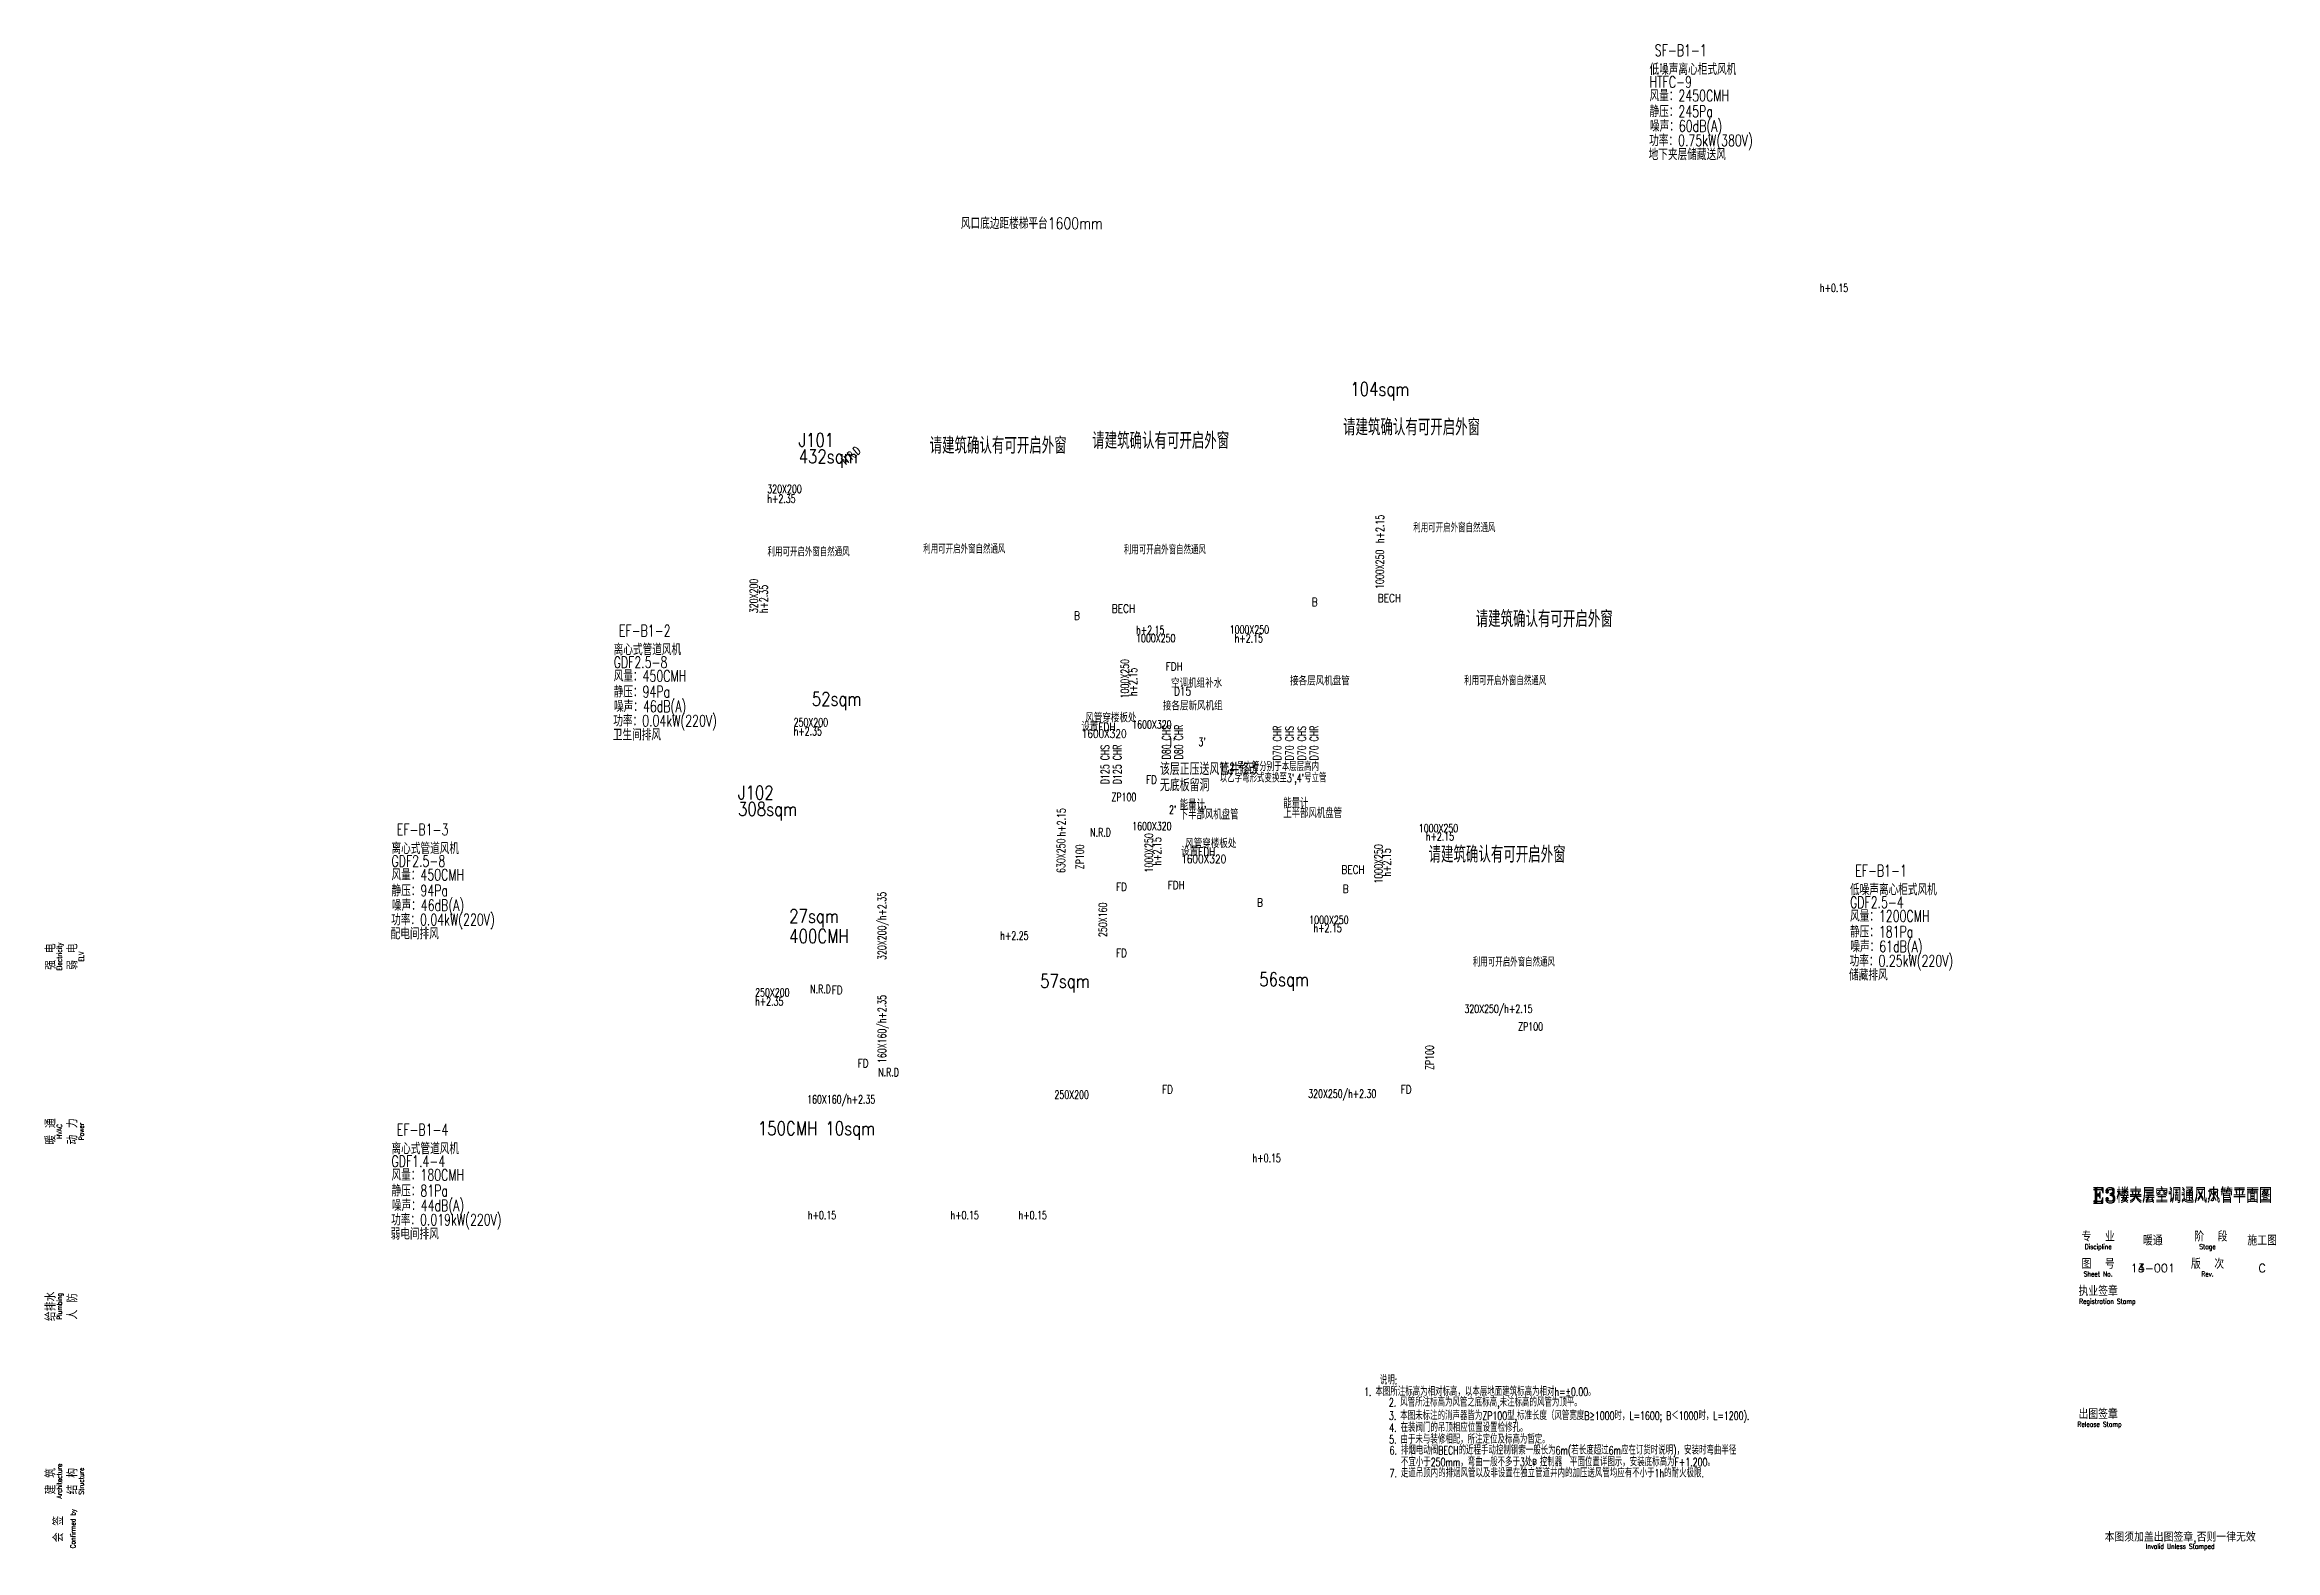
# Model space of a CAD drawing. Extents: x 100209 to 710499, y -54259 to 207392.
# Drawn here: x 268798 to 350423, y 151621 to 206735 of the extents above; entities that cross this region are included whole.
import ezdxf
from ezdxf.enums import TextEntityAlignment as Align

# ---------------------------------------------------------------- set-up
doc = ezdxf.new("R2010")
doc.units = 0
doc.header["$LTSCALE"] = 10
doc.header["$MEASUREMENT"] = 0
for name, color, linetype in [('HVAC-A-DIM', 3, 'Continuous'), ('HVAC-A-DIN', 3, 'Continuous'), ('HVAC-VALVE', 2, 'Continuous'), ('HVAC-W-DIN', 3, 'Continuous'), ('HVAC-XF', 1, 'Continuous'), ('HVAC-XF-DIN', 3, 'Continuous'), ('图框', 7, 'Continuous')]:
    doc.layers.add(name, color=color, linetype=linetype)
doc.layers.add('HVAC-CAL', color=2, linetype='Continuous', plot=False)
doc.layers.add('HVAC-提电气150701', color=101, linetype='Continuous', plot=False)
doc.layers.add('HVAC-提资-土建', color=101, linetype='Continuous', lineweight=50, plot=False)
doc.styles.add('HZF', font='tj-romans.shx', dxfattribs={"width": 0.7, "bigfont": 'tj-hztxt.shx'})
doc.styles.add('M-TEXT1', font='tj-romans1.shx', dxfattribs={"width": 0.8, "bigfont": 'tj-hztxt.shx'})
doc.styles.add('TKZ1_tjhts.shx', font='tjromant.shx', dxfattribs={"bigfont": 'tjhts.shx'})
doc.styles.add('TKZ2_tjkts.shx', font='tjromant.shx', dxfattribs={"bigfont": 'tjkts.shx'})

msp = doc.modelspace()

# ---------------------------------------------------------------- texts
at = {"style": 'TKZ2_tjkts.shx', "width": 0.8}
for s, p in [('Electricity', (269341, 173354)), ('ELV', (270141, 173354)), ('HVAC', (269341, 166954)), ('Power', (270141, 166954)), ('Plumbing', (269341, 160554)), ('Architecture', (269341, 154154)), ('Structure', (270141, 154154)), ('Confirmed by', (269833, 152415))]:
    msp.add_text(s, height=180, rotation=90, dxfattribs=at).set_placement(p, align=Align.MIDDLE_CENTER)
at = {"style": 'TKZ2_tjkts.shx'}
for s, p in [('强 电', (269018, 173354)), ('弱 电', (269818, 173354)), ('暖 通', (269018, 166954)), ('动 力', (269818, 166954)), ('给排水', (269018, 160554)), ('人 防', (269818, 160554)), ('建 筑', (269018, 154154)), ('结 构', (269818, 154154)), ('会 签', (269300, 152404))]:
    msp.add_text(s, height=360, rotation=90, dxfattribs=at).set_placement(p, align=Align.MIDDLE_CENTER)
for s, height, p in [('专  业', 360, (343939, 163109)), (' 阶  段', 360, (347939, 163109)), ('图  号', 360, (343939, 162109)), ('版  次', 360, (347939, 162109)), ('执业签章', 360, (343939, 161109)), ('出图签章', 360, (343939, 156609)), ('本图须加盖出图签章,否则一律无效', 300, (346939, 152097))]:
    msp.add_text(s, height=height, dxfattribs=at).set_placement(p, align=Align.MIDDLE_CENTER)
at = {"style": 'TKZ2_tjkts.shx', "width": 0.8}
for s, p in [('Discipline', (343939, 162739)), ('Stage', (347939, 162739)), ('Sheet No.', (343939, 161739)), ('Rev.', (347939, 161739)), ('Registration Stamp', (344275, 160739)), ('Release Stamp', (343990, 156239)), ('Invalid Unless Stamped', (346939, 151771))]:
    msp.add_text(s, height=180, dxfattribs=at).set_placement(p, align=Align.MIDDLE_CENTER)
at = {"layer": 'HVAC-A-DIM', "style": 'HZF', "width": 0.7}
for s, p in [('SF-B1-1', (327715, 206315)), ('低噪声离心柜式风机', (327523, 205624)), ('风量：2450CMH', (327523, 204659)), ('HTFC-9', (327523, 205159)), ('静压：245Pa', (327523, 204081)), ('功率：0.75kW(380V)', (327509, 203017)), ('噪声：60dB(A)', (327537, 203544)), ('地下夹层储藏送风', (327491, 202505)), ('EF-B1-2', (289812, 185074)), ('离心式管道风机', (289620, 184383)), ('风量：450CMH', (289620, 183418)), ('GDF2.5-8', (289620, 183918)), ('静压：94Pa', (289620, 182840)), ('功率：0.04kW(220V)', (289606, 181776)), ('噪声：46dB(A)', (289634, 182303)), ('卫生间排风', (289588, 181264)), ('EF-B1-3', (281683, 177796)), ('离心式管道风机', (281491, 177105)), ('风量：450CMH', (281491, 176140)), ('GDF2.5-8', (281491, 176640)), ('EF-B1-1', (335050, 176288)), ('静压：94Pa', (281491, 175562)), ('噪声：46dB(A)', (281504, 175025)), ('低噪声离心柜式风机', (334858, 175597)), ('GDF2.5-4', (334858, 175132)), ('功率：0.04kW(220V)', (281477, 174498)), ('风量：1200CMH', (334858, 174632)), ('配电间排风', (281459, 173986)), ('静压：181Pa', (334858, 174054)), ('噪声：61dB(A)', (334871, 173517)), ('功率：0.25kW(220V)', (334844, 172990)), ('储藏排风', (334825, 172478)), ('离心式管道风机', (281491, 166119)), ('EF-B1-4', (281683, 166810)), ('GDF1.4-4', (281491, 165654)), ('风量：180CMH', (281491, 165154)), ('静压：81Pa', (281491, 164576)), ('噪声：44dB(A)', (281504, 164038)), ('弱电间排风', (281459, 162999)), ('功率：0.019kW(220V)', (281477, 163512))]:
    msp.add_text(s, height=420, dxfattribs=at).set_placement(p)
at = {"layer": 'HVAC-A-DIN', "style": 'HZF', "width": 0.7}
for s, p in [('h+0.15', (333758, 197830)), ('320X200', (295243, 190472)), ('h+2.35', (295243, 190113)), ('利用可开启外窗自然通风', (318880, 189041)), ('利用可开启外窗自然通风', (295250, 188157)), ('利用可开启外窗自然通风', (300949, 188261)), ('利用可开启外窗自然通风', (308288, 188235)), ('h+2.15', (308736, 185309)), ('1000X250', (312162, 185325)), ('1000X250', (308736, 185010)), ('h+2.15', (312343, 185004)), ('利用可开启外窗自然通风', (320740, 183443)), ('250X200', (296206, 181929)), ('h+2.35', (296206, 181602)), ('1600X320', (308594, 181850)), ("1'", (309904, 181204)), ("3'", (311017, 181212)), ("1',2'号立管分别于本层层高内", (311796, 180300)), ("以乙字弯形式变换至3',4'号立管", (311796, 179889)), ('ZP100', (307837, 179194)), ("2'", (309941, 178730)), ("4'", (311041, 178714)), ('1600X320', (308594, 178130)), ('1000X250', (319081, 178054)), ('h+2.15', (319337, 177755)), ('1000X250', (315072, 174699)), ('h+2.15', (315228, 174400)), ('利用可开启外窗自然通风', (321058, 173144)), ('250X200', (294796, 172042)), ('h+2.35', (294796, 171715)), ('ZP100', (322717, 170794)), ('160X160/h+2.35', (296700, 168128)), ('h+0.15', (312997, 165982)), ('h+0.15', (296728, 163892)), ('h+0.15', (301946, 163892)), ('h+0.15', (304437, 163892))]:
    msp.add_text(s, height=300, dxfattribs=at).set_placement(p, align=Align.MIDDLE_LEFT)
for s, p in [('h+2.15', (317658, 188490)), ('1000X250', (317653, 186809)), ('320X200', (294747, 185925)), ('h+2.35', (295107, 185925)), ('1000X250', (308323, 182806)), ('h+2.15', (308622, 182890)), ('h+2.15', (306002, 177753)), ('ZP100', (306675, 176553)), ('1000X250', (309204, 176432)), ('h+2.15', (309504, 176689)), ('1000X250', (317607, 176027)), ('h+2.15', (317906, 176284)), ('320X200/h+2.35', (299436, 173231)), ('160X160/h+2.35', (299436, 169457)), ('ZP100', (319475, 169202))]:
    msp.add_text(s, height=300, rotation=90, dxfattribs=at).set_placement(p, align=Align.MIDDLE_LEFT)
at = {"layer": 'HVAC-A-DIN', "ltscale": 15, "style": 'HZF', "width": 0.7}
for s, p in [('630X250', (305988, 176416)), ('250X160', (307518, 174072))]:
    msp.add_text(s, height=300, rotation=90, dxfattribs=at).set_placement(p, align=Align.MIDDLE_LEFT)
for s, p in [('h+2.25', (303766, 174120, -100)), ('320X250/h+2.15', (320749, 171442)), ('250X200', (305749, 168301)), ('320X250/h+2.30', (315034, 168336))]:
    msp.add_text(s, height=300, dxfattribs=at).set_placement(p, align=Align.MIDDLE_LEFT)
at = {"layer": 'HVAC-A-DIN', "color": 1, "style": 'TKZ1_tjhts.shx'}
for s, height, p in [('E3楼夹层空调通风风管平面图', 500, (347012, 164586)), ('13-001', 300, (345939, 161954))]:
    msp.add_text(s, height=height, dxfattribs=at).set_placement(p, align=Align.MIDDLE_CENTER)
at = {"layer": 'HVAC-A-DIN', "style": 'HZF', "width": 0.7}
for s, p in [('说明:', (317654, 157698)), ('2. 风管所注标高为风管之底标高,未注标高的风管为顶平。', (317986, 156890)), ('3. 本图未标注的消声器皆为ZP100型,标准长度（风管宽度B≥1000时，L=1600; B＜1000时，L=1200).', (317988, 156400)), ('4. 在装阀门的吊顶相应位置设置检修孔。', (317999, 155963)), ('5. 由于未与装修相配，所注定位及标高为暂定。', (317997, 155533)), ('6. 排烟电动阀BECH的近程手动控制钢索一般长为6m(若长度超过6m应在订货时说明)，安装时弯曲半径', (318011, 155134)), ('7. 走道吊顶内的排烟风管以及非设置在独立管道井内的加压送风管均应有不小于1h的耐火极限.', (318011, 154299)), ('不宜小于250mm，弯曲一般不多于3处，控制器  平面位置详图示，安装底标高为F+1.200。', (318425, 154704))]:
    msp.add_text(s, height=300, rotation=359.99997, dxfattribs=at).set_placement(p)
msp.add_text('1. 本图所注标高为相对标高，以本层地面建筑标高为相对h=%%P0.00。', height=300, rotation=359.99997, dxfattribs=at).set_placement((321314, 157429), align=Align.MIDDLE_CENTER)
at = {"layer": 'HVAC-A-DIN', "style": 'M-TEXT1', "width": 0.8}
msp.add_text('B', height=193, rotation=360, dxfattribs=at).set_placement((323318, 154860), align=Align.MIDDLE)
at = {"layer": 'HVAC-CAL', "style": 'M-TEXT1', "width": 0.8}
for s, p in [('104sqm', (316574, 193881)), ('J101', (296387, 192009)), ('432sqm', (296387, 191412)), ('52sqm', (296870, 182537)), ('J102', (294171, 179103)), ('308sqm', (294171, 178506)), ('27sqm', (296043, 174588)), ('400CMH', (296043, 173853)), ('57sqm', (305225, 172211)), ('56sqm', (313244, 172272)), ('150CMH', (294896, 166820)), ('10sqm', (297368, 166820))]:
    msp.add_text(s, height=500, dxfattribs=at).set_placement(p)
at = {"layer": 'HVAC-VALVE', "style": 'M-TEXT1', "width": 0.7}
msp.add_text('N.R.D', height=300, rotation=40, dxfattribs=at).set_placement((298300, 191696), align=Align.MIDDLE_CENTER)
for p in [(307436, 177904), (297190, 172167), (299680, 169121)]:
    msp.add_text('N.R.D', height=300, dxfattribs=at).set_placement(p, align=Align.MIDDLE_CENTER)
at = {"layer": 'HVAC-W-DIN', "style": 'M-TEXT1', "width": 0.8}
for s, p in [('空调机组补水', (310016, 183202)), ('D15', (310123, 182915)), ('接各层风机盘管', (314371, 183283)), ('接各层新风机组', (309717, 182371))]:
    msp.add_text(s, height=300, dxfattribs=at).set_placement(p)
at = {"layer": 'HVAC-W-DIN', "ltscale": 15, "style": 'M-TEXT1', "width": 0.7}
for s, p in [('D80 CHS', (309996, 180573)), ('D80 CHR', (310446, 180573)), ('D70 CHR', (314049, 180537)), ('D70 CHS', (314499, 180537)), ('D70 CHS', (314949, 180537)), ('D70 CHR', (315399, 180537)), ('D125 CHS', (307747, 179664)), ('D125 CHR', (308197, 179664))]:
    msp.add_text(s, height=300, rotation=90, dxfattribs=at).set_placement(p)
at = {"layer": 'HVAC-W-DIN', "color": 3, "style": 'TKZ1_tjhts.shx'}
for s, height, p in [('E3楼夹层空调通风水管平面图', 500, (347012, 164650)), ('14-001', 300, (345939, 161954))]:
    msp.add_text(s, height=height, dxfattribs=at).set_placement(p, align=Align.MIDDLE_CENTER)
at = {"layer": 'HVAC-XF', "style": 'M-TEXT1', "width": 0.8}
for s, p in [('BECH', (308276, 186093)), ('BECH', (318005, 186475)), ('FDH', (310129, 183974)), ('FD', (309297, 179831)), ('BECH', (316674, 176538)), ('FD', (308198, 175906)), ('FDH', (310204, 175970)), ('FD', (308198, 173486)), ('FD', (297800, 172129)), ('FD', (298746, 169450)), ('FD', (309886, 168493)), ('FD', (318616, 168493))]:
    msp.add_text(s, height=300, dxfattribs=at).set_placement(p, align=Align.MIDDLE_CENTER)
for p in [(315162, 186333), (306462, 185833), (316302, 175833), (313162, 175333)]:
    msp.add_text('B', height=300, dxfattribs=at).set_placement(p, align=Align.MIDDLE_LEFT)
at = {"layer": 'HVAC-XF-DIN', "color": 2, "style": 'M-TEXT1', "width": 0.8}
msp.add_text('风口底边距楼梯平台1600mm', height=420, dxfattribs=at).set_placement((302326, 199984))
at = {"layer": 'HVAC-XF-DIN', "style": 'M-TEXT1', "width": 0.8}
for p in [(306879, 182085), (310533, 177484)]:
    msp.add_text('风管穿楼板处', height=300, dxfattribs=at).set_placement(p, align=Align.MIDDLE_LEFT)
for s, p in [('1600X320', (307567, 181513)), ('设置FDH', (307356, 181762)), ('设置FDH', (311009, 177194)), ('1600X320', (311211, 176926))]:
    msp.add_text(s, height=300, dxfattribs=at).set_placement(p, align=Align.MIDDLE_CENTER)
at = {"layer": 'HVAC-提电气150701', "style": 'M-TEXT1', "width": 0.7}
for s, p in [('能量计', (310334, 178738)), ('上半部风机盘管', (314121, 178428)), ('能量计', (314121, 178790)), ('下半部风机盘管', (310334, 178376))]:
    msp.add_text(s, height=337.6, dxfattribs=at).set_placement(p)
at = {"layer": 'HVAC-提资-土建'}
for s, height, style, width, p in [('请建筑确认有可开启外窗', 600, 'M-TEXT1', 0.8, (316308, 192731)), ('请建筑确认有可开启外窗', 600, 'M-TEXT1', 0.8, (301180, 192060)), ('请建筑确认有可开启外窗', 600, 'M-TEXT1', 0.8, (307129, 192237)), ('请建筑确认有可开启外窗', 600, 'M-TEXT1', 0.8, (321162, 185710)), ('该层正压送风管井修改', 450, 'HZF', 0.7, (309608, 180223)), ('无底板留洞', 450, 'HZF', 0.7, (309608, 179630)), ('请建筑确认有可开启外窗', 600, 'M-TEXT1', 0.8, (319436, 177093))]:
    msp.add_text(s, height=height, dxfattribs=dict(at, style=style, width=width)).set_placement(p, align=Align.MIDDLE_LEFT)
at = {"layer": '图框', "style": 'TKZ1_tjhts.shx'}
for s, p in [('暖通', (345939, 162963)), ('施工图', (349939, 162963))]:
    msp.add_text(s, height=360, dxfattribs=at).set_placement(p, align=Align.MIDDLE_CENTER)
at = {"layer": '图框', "color": 1, "style": 'TKZ1_tjhts.shx'}
msp.add_text('C', height=300, dxfattribs=at).set_placement((349939, 161954), align=Align.MIDDLE_CENTER)

doc.saveas('drawing.dxf')
